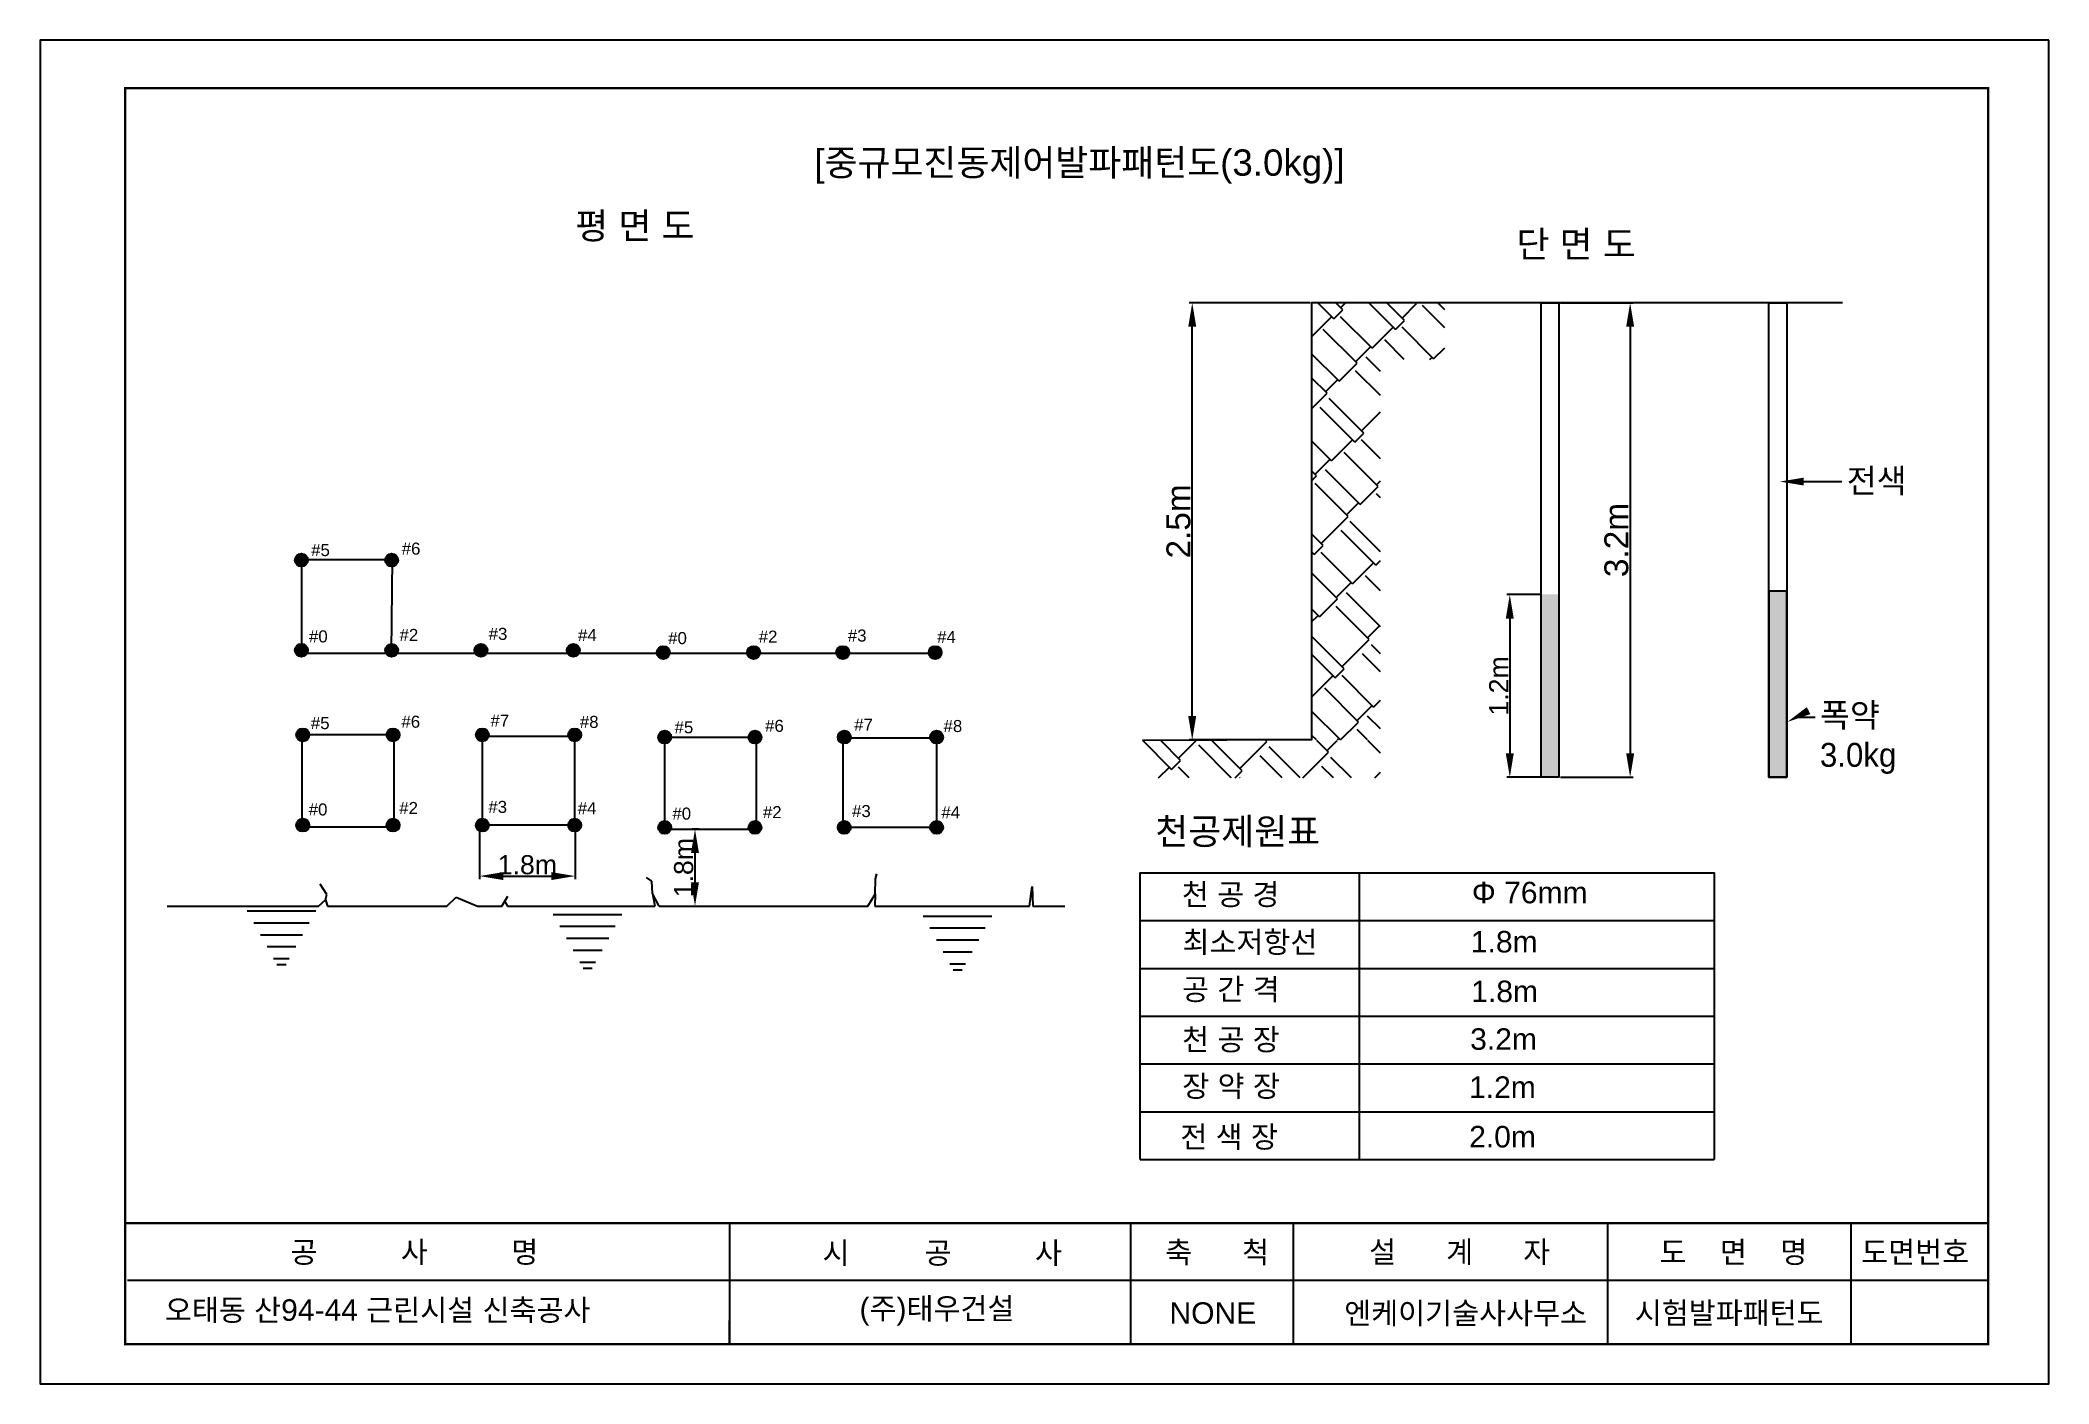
# Model space of a CAD drawing. Header units: millimetres. Extents: x -19 to 11377, y -963 to 606.
# Drawn here: x 8985 to 9826, y 12 to 574 of the extents above; entities that cross this region are included whole.
import ezdxf
from ezdxf import colors
from ezdxf.entities.mleader import LeaderData, LeaderLine
from ezdxf.enums import TextEntityAlignment as Align
from ezdxf.math import Vec2, Vec3

# ---------------------------------------------------------------- set-up
doc = ezdxf.new("R2010")
doc.units = ezdxf.units.MM
doc.layers.get('Defpoints').update_dxf_attribs({"color": 5})
doc.layers.add('FORM-TXT', color=2, linetype='Continuous')
doc.layers.add('도각', color=7, linetype='Continuous')
doc.styles.get("Standard").update_dxf_attribs({"font": 'arial.ttf'})
doc.dimstyles.new('ISO-25', dxfattribs={"dimtxt": 2.5, "dimasz": 2.5, "dimexe": 1.25, "dimexo": 0.625, "dimtad": 1, "dimtxsty": 'Standard', "dimcen": 2.5, "dimadec": 0, "dimazin": 0, "dimtfac": 1, "dimtmove": 0, "dimatfit": 3, "dimfxl": 1, "dimarcsym": 0})
pattern_1 = [(45, (8955.823, -21.172), (16.9727, 47.14634), [10.668, -8.89, 12.446, -5.334, 16.002, -7.112]), (45, (8962.738, -13), (16.9727, 47.14634), [8.89, -33.782, 7.112, -10.668]), (45, (8979.396, 0.516), (16.9727, 47.14634), [5.334, -55.118]), (135, (8955.823, -21.172), (-25.77334, 4.40033), [20.447, -64.897]), (135, (8963.367, -13.628), (-25.77334, 4.40033), [20.0025, -65.3415]), (135, (8969.653, -7.342), (-25.77334, 4.40033), [18.669, -66.675]), (135, (8979.396, 0.516), (-25.77334, 4.40033), [20.447, -64.897]), (135, (8983.168, 4.287), (-25.77334, 4.40033), [20.447, -64.897]), (135, (8993.54, 16.545), (-25.77334, 4.40033), [19.558, -65.786])]

msp = doc.modelspace()

# ---------------------------------------------------------------- texts
at = {"color": 0}
for s, height, p in [('[중규모진동제어발파패턴도(3.0kg)]', 11, (9309.454, 517.511)), ('평 면 도', 11, (9209.358, 491.073)), ('단 면 도', 11, (9603.403, 483.353)), ('#5', 5.04, (9098.779, 358.255)), ('#6', 5.04, (9136.692, 358.859)), ('#3', 5.04, (9173.093, 323.177)), ('#0', 5.04, (9097.872, 322.112)), ('#2', 5.04, (9135.785, 322.716)), ('#4', 5.04, (9210.497, 322.631)), ('#0', 5.04, (9248.253, 321.394)), ('#2', 5.04, (9286.167, 321.998)), ('#3', 5.04, (9323.474, 322.459)), ('#4', 5.04, (9360.879, 321.912)), ('#5', 5.04, (9098.654, 285.798)), ('#6', 5.04, (9136.567, 286.401)), ('#7', 5.04, (9173.874, 286.862)), ('#8', 5.04, (9211.279, 286.316)), ('#5', 5.04, (9250.924, 284.064)), ('#6', 5.04, (9288.837, 284.668)), ('#7', 5.04, (9326.144, 285.129)), ('#8', 5.04, (9363.549, 284.582)), ('#0', 5.04, (9097.746, 249.655)), ('#2', 5.04, (9135.66, 250.258)), ('#3', 5.04, (9172.967, 250.72)), ('#4', 5.04, (9210.372, 250.173)), ('#0', 5.04, (9250.016, 247.921)), ('#2', 5.04, (9287.93, 248.525)), ('#3', 5.04, (9325.237, 248.986)), ('#4', 5.04, (9362.642, 248.44)), ('천공제원표', 11, (9452.212, 237.511)), ('천 공 경', 9, (9463.328, 212.096)), ('Φ 76mm', 9, (9584.738, 212.875)), ('최소저항선', 9, (9463.6, 192.131)), ('1.8m', 9, (9584.329, 192.289)), ('공 간 격', 9, (9463.425, 172.357)), ('1.8m', 9, (9584.495, 171.495)), ('천 공 장', 9, (9463.447, 151.332)), ('3.2m', 9, (9584.035, 151.536)), ('장 약 장', 9, (9463.496, 131.843)), ('1.2m', 9, (9583.567, 131.421)), ('전 색 장', 9, (9462.694, 110.567)), ('2.0m', 9, (9583.615, 110.665))]:
    msp.add_text(s, height=height, dxfattribs=at).set_placement(p)
at = {"layer": 'FORM-TXT', "color": 0}
for s, p in [('공          사          명', (9141.985, 66.861)), ('오태동 산94-44 근린시설 신축공사', (9126.618, 42.568))]:
    msp.add_text(s, height=9, dxfattribs=at).set_placement(p, align=Align.MIDDLE_CENTER)
msp.add_text('(주)태우건설', height=9, dxfattribs=at).set_placement((9360.789, 42.45), align=Align.MIDDLE)
for s, p in [('엔케이기술사사무소', (9531.297, 41.259)), ('시험발파패턴도', (9652.965, 41.347))]:
    msp.add_text(s, height=9, dxfattribs=at).set_placement(p, align=Align.MIDDLE_LEFT)
at = {"layer": '도각', "color": 0}
for s, p in [('시         공          사   ', (9368.248, 66.481)), ('축      척', (9478.099, 66.771)), ('설      계      자', (9579.64, 66.877)), ('도    면    명', (9694.249, 66.799)), ('도면번호', (9770.36, 66.803)), ('NONE', (9476.299, 41.309))]:
    msp.add_text(s, height=9, dxfattribs=at).set_placement(p, align=Align.MIDDLE_CENTER)

# ---------------------------------------------------------------- blocks, each defined once
blk = doc.blocks.new('*D86')
at = {"color": 0, "lineweight": -2, "transparency": 16777216}
for p, q in [((9621.85, 464.28), (9652.27, 464.28)), ((9651.02, 454.28), (9651.02, 275.65)), ((9621.85, 265.65), (9652.27, 265.65))]:
    blk.add_line(p, q, dxfattribs=at)
at = {"color": 0, "transparency": 16777216}
for points in [[(9649.35, 454.28), (9652.69, 454.28), (9651.02, 464.28)], [(9649.35, 275.65), (9652.69, 275.65), (9651.02, 265.65)]]:
    blk.add_solid(points, dxfattribs=at)
at = {"layer": 'Defpoints', "color": 0, "transparency": 16777216}
for p in [(9621.23, 464.28), (9621.23, 265.65), (9651.02, 265.65)]:
    blk.add_point(p, dxfattribs=at)
at = {"color": 0, "transparency": 16777216, "insert": (9645.29, 364.97), "char_height": 10, "attachment_point": 5, "rotation": 90}
blk.add_mtext('3.2m', dxfattribs=at)
blk = doc.blocks.new('*D87')
at = {"color": 0, "lineweight": -2, "transparency": 16777216}
for p, q in [((9517.01, 464.28), (9466.42, 464.28)), ((9467.67, 291.26), (9467.67, 454.28)), ((9517.01, 281.26), (9466.42, 281.26))]:
    blk.add_line(p, q, dxfattribs=at)
at = {"color": 0, "transparency": 16777216}
for points in [[(9466, 454.28), (9469.34, 454.28), (9467.67, 464.28)], [(9466, 291.26), (9469.34, 291.26), (9467.67, 281.26)]]:
    blk.add_solid(points, dxfattribs=at)
at = {"layer": 'Defpoints', "color": 0, "transparency": 16777216}
for p in [(9467.67, 464.28), (9517.63, 464.28), (9517.63, 281.26)]:
    blk.add_point(p, dxfattribs=at)
at = {"color": 0, "transparency": 16777216, "insert": (9461.94, 372.77), "char_height": 10, "attachment_point": 5, "rotation": 90}
blk.add_mtext('2.5m', dxfattribs=at)
blk = doc.blocks.new('*D85')
at = {"color": 0, "lineweight": -2, "transparency": 16777216}
for p, q in [((9613.42, 342.1), (9599.38, 342.1)), ((9600.63, 332.1), (9600.63, 275.65)), ((9613.42, 265.65), (9599.38, 265.65))]:
    blk.add_line(p, q, dxfattribs=at)
at = {"color": 0, "transparency": 16777216}
for points in [[(9598.96, 332.1), (9602.29, 332.1), (9600.63, 342.1)], [(9598.96, 275.65), (9602.29, 275.65), (9600.63, 265.65)]]:
    blk.add_solid(points, dxfattribs=at)
at = {"layer": 'Defpoints', "color": 0, "transparency": 16777216}
for p in [(9613.72, 342.1), (9600.63, 265.65), (9613.72, 265.65)]:
    blk.add_point(p, dxfattribs=at)
at = {"color": 0, "transparency": 16777216, "insert": (9595.98, 303.88), "char_height": 8, "attachment_point": 5, "rotation": 90}
blk.add_mtext('1.2m', dxfattribs=at)
blk = doc.blocks.new('*D88')
at = {"color": 0, "lineweight": -2}
for p, q in [((9261.2, 243.88), (9258.23, 243.88)), ((9259.48, 233.88), (9259.48, 221.72)), ((9245.15, 211.72), (9260.73, 211.72))]:
    blk.add_line(p, q, dxfattribs=at)
at = {"color": 0}
for points in [[(9261.15, 233.88), (9257.81, 233.88), (9259.48, 243.88)], [(9257.81, 221.72), (9261.15, 221.72), (9259.48, 211.72)]]:
    blk.add_solid(points, dxfattribs=at)
at = {"layer": 'Defpoints', "color": 0}
for p in [(9261.82, 243.88), (9244.52, 211.72), (9259.48, 211.72)]:
    blk.add_point(p, dxfattribs=at)
at = {"color": 0, "insert": (9254.77, 227.8), "char_height": 8, "attachment_point": 5, "rotation": 90}
blk.add_mtext('1.8m', dxfattribs=at)
blk = doc.blocks.new('*D89')
at = {"color": 0, "lineweight": -2, "transparency": 16777216}
for p, q in [((9169.27, 244.26), (9169.27, 223.02)), ((9209.34, 244.28), (9209.34, 223.02)), ((9179.27, 224.27), (9199.34, 224.27))]:
    blk.add_line(p, q, dxfattribs=at)
at = {"color": 0, "transparency": 16777216}
for points in [[(9179.27, 225.94), (9179.27, 222.6), (9169.27, 224.27)], [(9199.34, 225.94), (9199.34, 222.6), (9209.34, 224.27)]]:
    blk.add_solid(points, dxfattribs=at)
at = {"layer": 'Defpoints', "color": 0, "transparency": 16777216}
for p in [(9169.27, 244.88), (9209.34, 244.9), (9209.34, 224.27)]:
    blk.add_point(p, dxfattribs=at)
at = {"color": 0, "transparency": 16777216, "insert": (9189.3, 228.98), "char_height": 8, "attachment_point": 5}
blk.add_mtext('1.8m', dxfattribs=at)

# ---------------------------------------------------------------- dimensions: what is measured, and where the dimension line sits
at = {"color": 0}
dim = msp.add_linear_dim(base=(9467.669, 464.279), p1=(9517.632, 281.255), p2=(9517.632, 464.279), angle=90, text='2.5m', dimstyle='ISO-25', override={"dimtxt": 10, "dimasz": 10}, dxfattribs=at)
dim.commit()
dim.dimension.update_dxf_attribs({"geometry": '*D87', "text_midpoint": (9467.669, 372.767), "dimtype": 161})
for base, p1, p2, text, override, picture, middle in [((9651.021, 265.652), (9621.226, 464.279), (9621.226, 265.652), '3.2m', {"dimtxt": 10, "dimasz": 10}, '*D86', (9645.287, 364.965)), ((9600.625, 265.652), (9613.72, 342.1), (9613.72, 265.652), '1.2m', {"dimtxt": 8, "dimasz": 10, "dimexo": 0.3}, '*D85', (9595.984, 303.876)), ((9259.479, 211.715), (9261.822, 243.884), (9244.522, 211.715), '1.8m', {"dimtxt": 8, "dimasz": 10}, '*D88', (9254.77, 227.8))]:
    dim = msp.add_linear_dim(base=base, p1=p1, p2=p2, angle=90, text=text, dimstyle='ISO-25', override=override, dxfattribs=at)
    dim.commit()
    dim.dimension.update_dxf_attribs({"geometry": picture, "text_midpoint": middle})
dim = msp.add_linear_dim(base=(9209.34, 224.269), p1=(9169.268, 244.881), p2=(9209.34, 244.901), text='1.8m', dimstyle='ISO-25', override={"dimtxt": 8, "dimasz": 10}, dxfattribs=at)
dim.commit()
dim.dimension.update_dxf_attribs({"geometry": '*D89', "text_midpoint": (9189.304, 228.979)})

# ---------------------------------------------------------------- hatches: boundary and pattern name
h = msp.add_hatch()
h.set_pattern_fill('AR-RSHKE', color=0, scale=0.07, angle=45)
h.set_pattern_definition(pattern_1)
h.paths.add_polyline_path([(9546.485, 464.279), (9517.632, 464.279), (9517.632, 281.251), (9546.485, 281.251)])
h = msp.add_hatch()
h.set_pattern_fill('AR-RSHKE', color=0, scale=0.07, angle=45)
h.set_pattern_definition(pattern_1)
h.paths.add_polyline_path([(9546.188, 463.944), (9573.363, 463.944), (9573.363, 440.607), (9546.188, 440.607)])
h = msp.add_hatch(color=0)
h.dxf.hatch_style = 1
edge = h.paths.add_edge_path()
edge.add_arc((9094.679, 356.597), 2.717, 0, 360)
h = msp.add_hatch(color=0)
h.dxf.hatch_style = 1
edge = h.paths.add_edge_path()
edge.add_arc((9132.479, 356.597), 2.717, 0, 360)
h = msp.add_hatch(color=251)
h.dxf.hatch_style = 1
h.paths.add_polyline_path([(9621.226, 342.17), (9613.72, 342.17), (9613.72, 265.652), (9621.226, 265.652)])
h = msp.add_hatch(color=251)
h.dxf.hatch_style = 1
h.paths.add_polyline_path([(9709.12, 265.652), (9716.626, 265.652), (9716.626, 343.516), (9709.12, 343.516)])
h = msp.add_hatch(color=0)
h.dxf.hatch_style = 1
edge = h.paths.add_edge_path()
edge.add_arc((9094.679, 318.81), 2.717, 0, 360)
h = msp.add_hatch(color=0)
h.dxf.hatch_style = 1
edge = h.paths.add_edge_path()
edge.add_arc((9132.479, 318.797), 2.717, 0, 360)
h = msp.add_hatch(color=0)
h.dxf.hatch_style = 1
edge = h.paths.add_edge_path()
edge.add_arc((9169.845, 318.797), 2.717, 0, 360)
h = msp.add_hatch(color=0)
h.dxf.hatch_style = 1
edge = h.paths.add_edge_path()
edge.add_arc((9208.512, 318.797), 2.717, 0, 360)
h = msp.add_hatch(color=0)
h.dxf.hatch_style = 1
edge = h.paths.add_edge_path()
edge.add_arc((9246.203, 317.871), 2.717, 0, 360)
h = msp.add_hatch(color=0)
h.dxf.hatch_style = 1
edge = h.paths.add_edge_path()
edge.add_arc((9284.003, 317.859), 2.717, 0, 360)
h = msp.add_hatch(color=0)
h.dxf.hatch_style = 1
edge = h.paths.add_edge_path()
edge.add_arc((9321.37, 317.859), 2.717, 0, 360)
h = msp.add_hatch(color=0)
h.dxf.hatch_style = 1
edge = h.paths.add_edge_path()
edge.add_arc((9360.036, 317.859), 2.717, 0, 360)
h = msp.add_hatch(color=0)
h.dxf.hatch_style = 1
edge = h.paths.add_edge_path()
edge.add_arc((9095.282, 283.399), 2.717, 0, 360)
h = msp.add_hatch(color=0)
h.dxf.hatch_style = 1
edge = h.paths.add_edge_path()
edge.add_arc((9133.082, 283.399), 2.717, 0, 360)
h = msp.add_hatch(color=0)
h.dxf.hatch_style = 1
edge = h.paths.add_edge_path()
edge.add_arc((9170.449, 283.399), 2.717, 0, 360)
h = msp.add_hatch(color=0)
h.dxf.hatch_style = 1
edge = h.paths.add_edge_path()
edge.add_arc((9209.115, 283.399), 2.717, 0, 360)
h = msp.add_hatch(color=0)
h.dxf.hatch_style = 1
edge = h.paths.add_edge_path()
edge.add_arc((9246.806, 282.46), 2.717, 0, 360)
h = msp.add_hatch(color=0)
h.dxf.hatch_style = 1
edge = h.paths.add_edge_path()
edge.add_arc((9284.606, 282.46), 2.717, 0, 360)
h = msp.add_hatch(color=0)
h.dxf.hatch_style = 1
edge = h.paths.add_edge_path()
edge.add_arc((9321.973, 282.46), 2.717, 0, 360)
h = msp.add_hatch(color=0)
h.dxf.hatch_style = 1
edge = h.paths.add_edge_path()
edge.add_arc((9360.64, 282.46), 2.717, 0, 360)
h = msp.add_hatch()
h.set_pattern_fill('AR-RSHKE', color=0, scale=0.07, angle=45)
h.set_pattern_definition(pattern_1)
h.paths.add_polyline_path([(9446.844, 281.087), (9546.528, 281.087), (9546.528, 265.38), (9446.844, 265.38)])
h = msp.add_hatch(color=0)
h.dxf.hatch_style = 1
edge = h.paths.add_edge_path()
edge.add_arc((9095.282, 245.611), 2.717, 0, 360)
h = msp.add_hatch(color=0)
h.dxf.hatch_style = 1
edge = h.paths.add_edge_path()
edge.add_arc((9133.082, 245.599), 2.717, 0, 360)
h = msp.add_hatch(color=0)
h.dxf.hatch_style = 1
edge = h.paths.add_edge_path()
edge.add_arc((9170.449, 245.599), 2.717, 0, 360)
h = msp.add_hatch(color=0)
h.dxf.hatch_style = 1
edge = h.paths.add_edge_path()
edge.add_arc((9209.115, 245.599), 2.717, 0, 360)
h = msp.add_hatch(color=0)
h.dxf.hatch_style = 1
edge = h.paths.add_edge_path()
edge.add_arc((9246.806, 244.672), 2.717, 0, 360)
h = msp.add_hatch(color=0)
h.dxf.hatch_style = 1
edge = h.paths.add_edge_path()
edge.add_arc((9284.606, 244.66), 2.717, 0, 360)
h = msp.add_hatch(color=0)
h.dxf.hatch_style = 1
edge = h.paths.add_edge_path()
edge.add_arc((9321.973, 244.66), 2.717, 0, 360)
h = msp.add_hatch(color=0)
h.dxf.hatch_style = 1
edge = h.paths.add_edge_path()
edge.add_arc((9360.64, 244.66), 2.717, 0, 360)

# ---------------------------------------------------------------- linework, layer by layer
at = {"color": 0}
for p, q in [((9105.325, 216.57), (9102.586, 220.885)), ((9241.396, 222.148), (9239.239, 223.689)), ((9241.633, 216.913), (9241.396, 222.148)), ((9334.889, 216.722), (9335.11, 223.146)), ((9335.11, 223.146), (9335.61, 225.223)), ((9399.595, 211.715), (9400.721, 219.919)), ((9400.721, 219.919), (9400.91, 211.715)), ((9537.549, 225.685), (9537.549, 105.631)), ((9101.841, 211.715), (9104.733, 214.307)), ((9104.733, 214.307), (9105.325, 216.57)), ((9104.733, 214.307), (9105.632, 211.715)), ((9155.545, 211.715), (9159.541, 215.431)), ((9159.541, 215.431), (9168.483, 211.715)), ((9178.63, 211.715), (9181.153, 215.814)), ((9179.838, 213.678), (9180.972, 211.715)), ((9244.522, 211.715), (9241.633, 216.913)), ((9241.633, 216.913), (9242.728, 211.715)), ((9331.811, 211.715), (9334.889, 216.722)), ((9334.889, 216.722), (9334.716, 211.715)), ((9445.858, 205.631), (9686.195, 205.631)), ((9445.858, 185.631), (9686.195, 185.631)), ((9445.858, 165.631), (9686.195, 165.631)), ((9445.858, 145.631), (9686.195, 145.631)), ((9445.858, 125.631), (9686.195, 125.631)), ((9445.858, 105.631), (9686.195, 105.631))]:
    msp.add_line(p, q, dxfattribs=at)
for points in [[(9739.91, 464.279), (9517.632, 464.279), (9517.632, 281.255), (9446.844, 281.087)], [(9445.858, 105.631), (9445.858, 225.685), (9686.195, 225.685), (9686.195, 105.631)], [(9038.551, 211.715), (9101.841, 211.715)], [(9105.632, 211.715), (9155.545, 211.715)], [(9168.483, 211.715), (9178.63, 211.715)], [(9180.972, 211.715), (9242.728, 211.715)], [(9244.522, 211.715), (9331.811, 211.715)], [(9334.716, 211.715), (9399.595, 211.715)], [(9400.91, 211.715), (9414.347, 211.715)], [(9071.976, 209.729), (9100.717, 209.729)], [(9074.745, 204.729), (9097.948, 204.729)], [(9200.147, 208.244), (9228.887, 208.244)], [(9202.915, 203.244), (9226.119, 203.244)], [(9355.064, 207.536), (9383.805, 207.536)], [(9357.833, 202.536), (9381.036, 202.536)], [(9077.514, 199.729), (9095.18, 199.729)], [(9080.296, 194.729), (9092.424, 194.729)], [(9205.684, 198.244), (9223.35, 198.244)], [(9360.601, 197.536), (9378.267, 197.536)], [(9083.036, 189.729), (9089.627, 189.729)], [(9084.447, 187.229), (9088.269, 187.229)], [(9208.466, 193.244), (9220.594, 193.244)], [(9211.206, 188.244), (9217.797, 188.244)], [(9212.617, 185.744), (9216.439, 185.744)], [(9363.383, 192.536), (9375.512, 192.536)], [(9366.123, 187.536), (9372.714, 187.536)], [(9367.534, 185.036), (9371.356, 185.036)], [(9273.984, 78.971), (9273.984, 28.337), (9273.984, 38.134)]]:
    msp.add_lwpolyline(points, dxfattribs=at)
for points in [[(9613.72, 464.279), (9621.226, 464.279), (9621.226, 265.652), (9613.72, 265.652)], [(9709.12, 464.279), (9716.626, 464.279), (9716.626, 265.652), (9709.12, 265.652)], [(9716.626, 343.516), (9709.12, 343.516), (9709.12, 265.652), (9716.626, 265.652)]]:
    msp.add_lwpolyline(points, close=True, dxfattribs=at)
for points in [[(9360.439, 317.483), (9094.925, 317.483), (9094.925, 356.864), (9132.648, 356.864), (9132.213, 318.448)], [(9095.006, 245.561), (9095.006, 283.492), (9133.351, 283.492), (9133.351, 244.732), (9094.591, 244.732)], [(9170.453, 245.354), (9170.453, 282.87), (9209.005, 282.87), (9209.005, 245.561), (9170.038, 245.561)], [(9246.887, 244.202), (9246.887, 282.417), (9285.102, 282.417), (9285.102, 243.813), (9247.405, 243.813)], [(9321.452, 244.228), (9321.452, 282.158), (9360.627, 282.158), (9360.627, 244.642), (9321.867, 244.642)]]:
    msp.add_lwpolyline(points)
for centre in [(9094.679, 356.597), (9132.479, 356.597), (9094.679, 318.81), (9132.479, 318.797), (9169.845, 318.797), (9208.512, 318.797), (9246.203, 317.871), (9284.003, 317.859), (9321.37, 317.859), (9360.036, 317.859), (9095.282, 283.399), (9133.082, 283.399), (9170.449, 283.399), (9209.115, 283.399), (9246.806, 282.46), (9284.606, 282.46), (9321.973, 282.46), (9360.64, 282.46), (9095.282, 245.611), (9133.082, 245.599), (9170.449, 245.599), (9209.115, 245.599), (9246.806, 244.672), (9284.606, 244.66), (9321.973, 244.66), (9360.64, 244.66)]:
    msp.add_circle(centre, 2.717, dxfattribs=at)
at = {"layer": 'Defpoints', "color": 0}
msp.add_lwpolyline([(9826.315, 574.259), (8985.315, 574.259), (8985.315, 11.681), (9826.315, 11.681)], close=True, dxfattribs=at)
at = {"layer": '도각', "color": 0}
for p, q in [((9441.77, 78.971), (9441.77, 28.337)), ((9509.891, 78.971), (9509.891, 28.337)), ((9641.581, 78.971), (9641.581, 28.337)), ((9743.348, 78.971), (9743.348, 28.337)), ((9021.845, 55.017), (9800.897, 55.017))]:
    msp.add_line(p, q, dxfattribs=at)
at = {"layer": '도각', "color": 0, "const_width": 1, "flags": 128}
msp.add_lwpolyline([(9800.897, 554.151), (9800.897, 28.337), (9020.897, 28.337), (9020.897, 554.151)], close=True, dxfattribs=at)
at = {"layer": '도각', "color": 0, "const_width": 0.946}
msp.add_lwpolyline([(9020.897, 78.971), (9800.897, 78.971)], dxfattribs=at)

msp.set_redraw_order([(e.dxf.handle, doc.entitydb.next_handle()) for e in msp.query("TEXT MTEXT ATTDEF DIMENSION ARC_DIMENSION")])  # texts and dimensions are drawn at this point

# ---------------------------------------------------------------- leaders
at = {"color": 0}
ml = msp.add_multileader_mtext('Standard', dxfattribs=at)
ml.set_content('{\\fGulim|b0|i0|c129|p50;전색}')
ml.set_leader_properties()
ml.build(insert=Vec2(0, 0))
ml.multileader.update_dxf_attribs({"arrow_head_size": 10})
ctx = ml.context
ctx.base_point, ctx.char_height, ctx.arrow_head_size, ctx.plane_origin = Vec3(9739.698, 389.443), 10, 10, Vec3(9713.705, 389.443)
notes = []
notes.append((ctx, [(0, (1, 1, 0), (9731.698, 389.443), (1, 0), 8, [(0, [(9713.705, 389.443)], 0, [])])]))
ctx.mtext.insert, ctx.mtext.flow_direction = Vec3(9741.698, 394.782), 5
ml = msp.add_multileader_mtext('Standard', dxfattribs=at)
ml.set_content('{\\fGulim|b0|i0|c129|p34;폭약\\P3.0\\fGulim|b0|i0|c0|p34;kg}')
ml.set_leader_properties()
ml.build(insert=Vec2(0, 0))
ml.multileader.update_dxf_attribs({"arrow_head_size": 10})
ctx = ml.context
ctx.base_point, ctx.char_height, ctx.arrow_head_size, ctx.plane_origin = Vec3(9728.472, 290.739), 10, 10, Vec3(9716.874, 288.819)
notes.append((ctx, [(0, (1, 1, 0), (9720.472, 290.739), (1, 0), 8, [(0, [(9716.874, 288.819)], 0, [])])]))
ctx.mtext.insert, ctx.mtext.flow_direction = Vec3(9730.472, 296.697), 5
for ctx, leaders in notes:
    for number, flags, end, landing, length, lines in leaders:
        leader = LeaderData()
        leader.index, (leader.has_last_leader_line, leader.has_dogleg_vector, leader.attachment_direction) = number, flags
        leader.last_leader_point, leader.dogleg_vector, leader.dogleg_length = Vec3(end), Vec3(landing), length
        for number, points, colour, breaks in lines:
            line = LeaderLine()
            line.index, line.vertices, line.color, line.breaks = number, Vec3.list(points), colors.encode_raw_color(colour), breaks
            leader.lines.append(line)
        ctx.leaders.append(leader)

doc.saveas('drawing.dxf')
